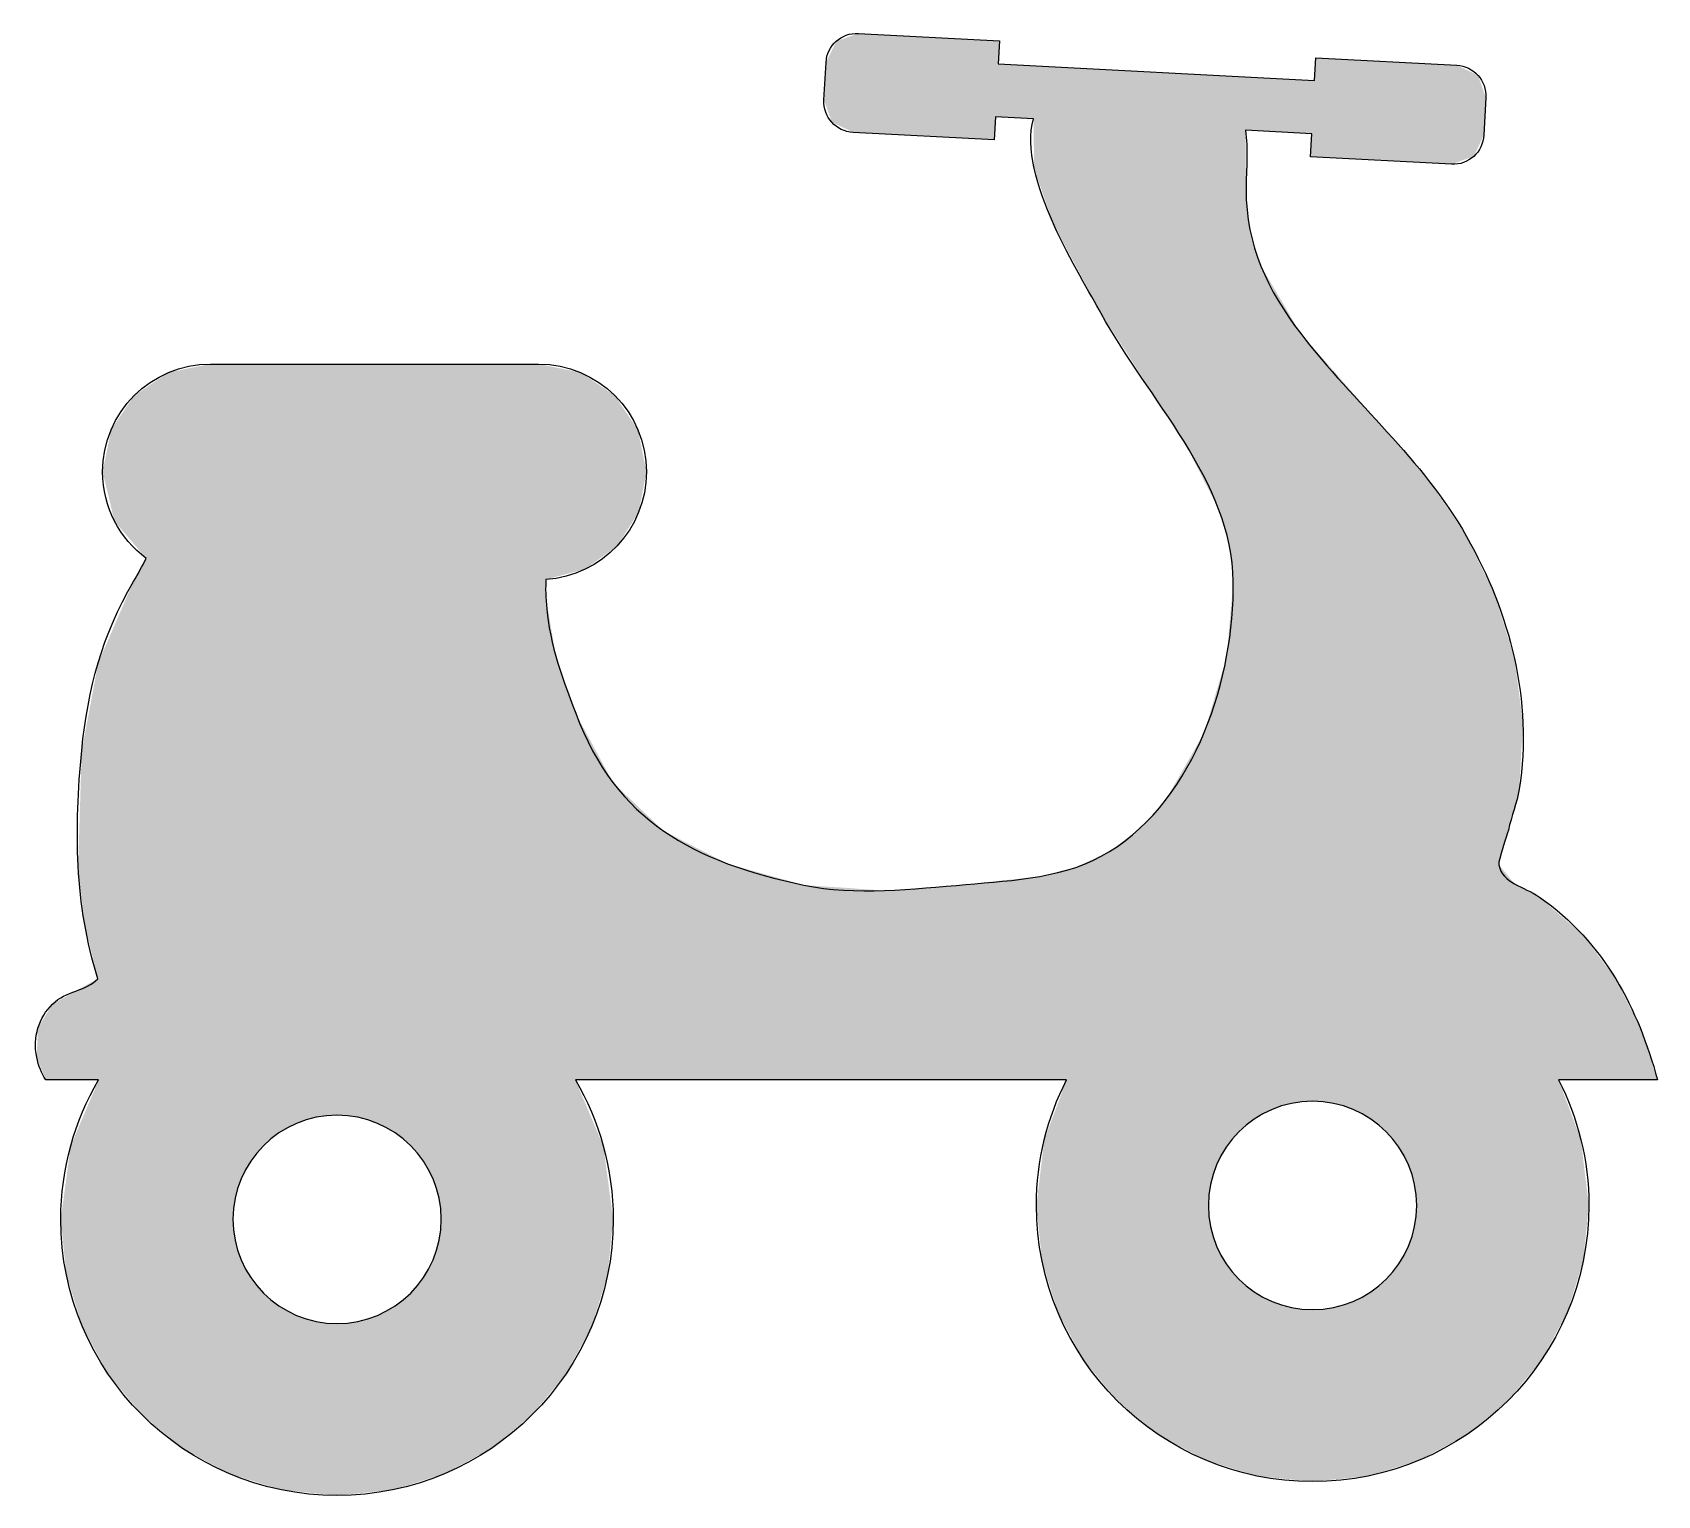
# Model space of a CAD drawing. Extents: x 0 to 102, y 0 to 92.
import ezdxf

# ---------------------------------------------------------------- set-up
doc = ezdxf.new("R2010")
doc.units = 0
doc.layers.add('LAYER_1', color=7, linetype='CONTINUOUS')

# ---------------------------------------------------------------- blocks, each defined once
blk = doc.blocks.new('*U1')
at = {"layer": 'LAYER_1', "color": 252}
for points in [[(50.16, 85.89), (49.89, 90.52), (50.16, 91.09)], [(51.22, 85.38), (50.16, 91.09), (51.22, 91.46)], [(50.16, 85.89), (50.16, 91.09), (51.22, 85.38)], [(51.55, 85.36), (51.22, 91.46), (51.55, 91.58)], [(51.22, 85.38), (51.22, 91.46), (51.55, 85.36)], [(51.55, 85.36), (51.55, 91.58), (53.18, 85.27)], [(53.18, 85.27), (53.18, 91.49), (58.28, 85)], [(58.28, 85), (58.28, 91.22), (60.05, 84.91)], [(60.13, 86.35), (60.13, 91.12), (60.31, 86.34)], [(49.52, 87.05), (49.39, 87.41), (49.52, 89.76)], [(49.89, 86.01), (49.52, 89.76), (49.89, 90.52)], [(49.52, 87.05), (49.52, 89.76), (49.89, 86.01)], [(49.89, 86.01), (49.89, 90.52), (50.16, 85.89)], [(60.31, 86.34), (60.31, 89.67), (60.38, 86.33)], [(60.38, 86.33), (60.38, 89.67), (62.52, 86.22)], [(80.19, 83.84), (80.11, 88.62), (80.19, 90.05)], [(80.19, 83.84), (80.19, 90.05), (80.66, 83.81)], [(80.66, 83.81), (80.66, 90.03), (81.31, 83.78)], [(81.31, 83.78), (81.31, 89.99), (81.94, 83.74)], [(81.94, 83.74), (81.94, 89.96), (82.54, 83.71)], [(82.54, 83.71), (82.54, 89.93), (83.11, 83.68)], [(83.11, 83.68), (83.11, 89.9), (83.48, 83.66)], [(83.48, 83.66), (83.48, 89.88), (83.65, 83.65)], [(83.65, 83.65), (83.65, 89.87), (84.15, 83.63)], [(84.15, 83.63), (84.15, 89.84), (84.61, 83.6)], [(84.61, 83.6), (84.61, 89.82), (84.67, 83.6)], [(84.67, 83.6), (84.67, 89.81), (85.03, 83.58)], [(85.03, 83.58), (85.03, 89.8), (85.41, 83.56)], [(85.41, 83.56), (85.41, 89.78), (85.73, 83.54)], [(85.73, 83.54), (85.73, 89.76), (86.01, 83.53)], [(86.01, 83.53), (86.01, 89.74), (86.23, 83.51)], [(86.23, 83.51), (86.23, 89.73), (86.39, 83.51)], [(86.39, 83.51), (86.39, 89.72), (86.49, 83.5)], [(86.49, 83.5), (86.49, 89.72), (86.52, 83.5)], [(86.52, 83.5), (86.52, 89.72), (86.73, 83.49)], [(86.73, 83.49), (86.73, 89.71), (87.32, 83.46)], [(87.32, 83.46), (87.32, 89.67), (88.7, 83.38)], [(62.52, 86.22), (62.52, 89.55), (62.55, 83.12)], [(62.55, 83.12), (62.55, 89.55), (62.7, 82.7)], [(62.7, 82.7), (62.7, 89.54), (62.9, 82.13)], [(62.9, 82.13), (62.9, 89.53), (63.05, 81.69)], [(63.05, 81.69), (63.05, 89.52), (63.19, 81.29)], [(63.19, 81.29), (63.19, 89.52), (63.76, 79.65)], [(63.76, 79.65), (63.76, 89.49), (64.06, 79.09)], [(64.06, 79.09), (64.06, 89.47), (64.59, 78.09)], [(64.59, 78.09), (64.59, 89.44), (65.16, 77.03)], [(65.16, 77.03), (65.16, 89.41), (65.65, 76.1)], [(65.65, 76.1), (65.65, 89.38), (66.75, 74.04)], [(66.75, 74.04), (66.75, 89.33), (67.27, 73.24)], [(67.27, 73.24), (67.27, 89.3), (67.77, 72.47)], [(67.77, 72.47), (67.77, 89.27), (69.16, 70.31)], [(69.16, 70.31), (69.16, 89.2), (70.33, 68.51)], [(70.33, 68.51), (70.33, 89.14), (70.78, 67.81)], [(70.78, 67.81), (70.78, 89.11), (71.95, 66.01)], [(71.95, 66.01), (71.95, 89.05), (73.21, 63.54)], [(73.21, 63.54), (73.21, 88.98), (73.26, 63.44)], [(73.26, 63.44), (73.26, 88.98), (73.47, 63.03)], [(73.47, 63.03), (73.47, 88.97), (73.51, 62.97)], [(73.51, 62.97), (73.51, 88.97), (73.6, 62.77)], [(73.6, 62.77), (73.6, 88.96), (73.77, 62.46)], [(73.77, 62.46), (73.77, 88.95), (73.98, 62.03)], [(73.98, 62.03), (73.98, 88.94), (74.11, 61.78)], [(74.11, 61.78), (74.11, 88.93), (74.26, 61.28)], [(74.26, 61.28), (74.26, 88.93), (74.59, 60.18)], [(74.59, 60.18), (74.59, 88.91), (74.62, 60.08)], [(74.62, 60.08), (74.62, 88.91), (74.77, 59.56)], [(74.77, 59.56), (74.77, 88.9), (74.96, 57.87)], [(74.96, 57.87), (74.96, 88.89), (75.03, 57.25)], [(75.79, 85.51), (75.79, 88.85), (75.83, 85.51)], [(75.83, 85.51), (75.83, 88.84), (75.85, 85.51)], [(75.85, 85.51), (75.85, 88.84), (76.07, 85.5)], [(76.07, 85.5), (76.07, 88.83), (76.35, 85.48)], [(76.35, 85.48), (76.35, 88.82), (76.51, 85.47)], [(76.51, 85.47), (76.51, 88.81), (76.76, 85.46)], [(76.76, 85.46), (76.76, 88.79), (76.89, 85.45)], [(76.89, 85.45), (76.89, 88.79), (77.46, 85.42)], [(77.46, 85.42), (77.46, 88.76), (78.06, 85.39)], [(78.06, 85.39), (78.06, 88.72), (78.68, 85.36)], [(78.68, 85.36), (78.68, 88.69), (79.25, 85.33)], [(79.25, 85.33), (79.25, 88.66), (79.33, 85.32)], [(79.33, 85.32), (79.33, 88.66), (79.86, 85.3)], [(79.86, 85.3), (79.86, 88.63), (79.94, 85.29)], [(79.94, 83.85), (79.94, 88.62), (80, 83.85)], [(80, 83.85), (80, 88.62), (80.11, 83.84)], [(80.11, 83.84), (80.11, 88.62), (80.19, 83.84)], [(79.94, 83.85), (79.86, 83.85), (79.94, 85.29)], [(80, 24.69), (80, 71.94), (80.11, 24.68)], [(80.11, 24.68), (80.11, 71.8), (80.19, 24.68)], [(80.19, 24.68), (80.19, 71.72), (80.66, 24.66)], [(8.34, 3.68), (6.94, 69.4), (8.34, 70.34)], [(9.22, 2.95), (8.34, 70.34), (9.22, 70.52)], [(8.34, 3.68), (8.34, 70.34), (9.22, 2.95)], [(10.97, 2), (9.22, 70.52), (10.97, 70.87)], [(9.22, 2.95), (9.22, 70.52), (10.97, 2)], [(10.97, 2), (10.97, 70.87), (12.16, 1.36)], [(12.16, 1.36), (12.16, 70.87), (12.37, 1.29)], [(18.89, 23.82), (18.89, 70.87), (19.56, 23.79)], [(19.56, 23.79), (19.56, 70.87), (20.21, 23.69)], [(20.21, 23.69), (20.21, 70.87), (20.83, 23.53)], [(20.83, 23.53), (20.83, 70.87), (21.43, 23.31)], [(21.43, 23.31), (21.43, 70.87), (22, 23.03)], [(22, 23.03), (22, 70.87), (22.38, 22.81)], [(22.38, 22.81), (22.38, 70.87), (22.54, 22.71)], [(22.54, 22.71), (22.54, 70.87), (23.04, 22.33)], [(23.04, 22.33), (23.04, 70.87), (23.5, 21.91)], [(23.5, 21.91), (23.5, 70.87), (23.93, 21.45)], [(23.93, 21.45), (23.93, 70.87), (24.3, 20.95)], [(24.3, 20.95), (24.3, 70.87), (24.63, 20.41)], [(24.63, 20.41), (24.63, 70.87), (24.9, 19.84)], [(24.9, 19.84), (24.9, 70.87), (25.12, 19.24)], [(25.12, 19.24), (25.12, 70.87), (25.28, 18.61)], [(25.28, 18.61), (25.28, 70.87), (25.38, 17.96)], [(25.38, 17.96), (25.38, 70.87), (25.42, 17.3)], [(80.66, 24.66), (80.66, 71.18), (81.31, 24.56)], [(81.31, 24.56), (81.31, 70.44), (81.94, 24.4)], [(6.94, 58.69), (6.66, 69.21), (6.94, 69.4)], [(6.94, 4.83), (6.94, 69.4), (8.34, 3.68)], [(81.94, 24.4), (81.94, 69.72), (82.54, 24.18)], [(6.15, 59.62), (4.95, 67.06), (6.15, 68.84)], [(6.19, 59.58), (6.15, 68.84), (6.19, 68.89)], [(6.15, 59.62), (6.15, 68.84), (6.19, 59.58)], [(6.66, 59.02), (6.19, 68.89), (6.66, 69.21)], [(6.19, 59.58), (6.19, 68.89), (6.66, 59.02)], [(6.66, 59.02), (6.66, 69.21), (6.94, 58.69)], [(82.54, 24.18), (82.54, 69.04), (83.11, 23.9)], [(83.11, 23.9), (83.11, 68.39), (83.48, 23.67)], [(83.48, 23.67), (83.48, 67.96), (83.65, 23.58)], [(83.65, 23.58), (83.65, 67.78), (84.15, 23.2)], [(84.15, 23.2), (84.15, 67.2), (84.61, 22.78)], [(4.74, 61.92), (4.55, 65.79), (4.74, 66.74)], [(4.95, 61.03), (4.74, 66.74), (4.95, 67.06)], [(4.74, 61.92), (4.74, 66.74), (4.95, 61.03)], [(4.95, 61.03), (4.95, 67.06), (6.15, 59.62)], [(84.61, 22.78), (84.61, 66.67), (84.67, 22.72)], [(84.67, 22.72), (84.67, 66.61), (85.03, 22.32)], [(85.03, 22.32), (85.03, 66.18), (85.41, 21.81)], [(4.55, 62.71), (4.21, 64.11), (4.55, 65.79)], [(4.55, 62.71), (4.55, 65.79), (4.74, 61.92)], [(85.41, 21.81), (85.41, 65.74), (85.73, 21.28)], [(85.73, 21.28), (85.73, 65.36), (86.01, 20.71)], [(86.01, 20.71), (86.01, 65.04), (86.23, 20.11)], [(86.23, 20.11), (86.23, 64.78), (86.39, 19.48)], [(86.39, 19.48), (86.39, 64.59), (86.49, 18.83)], [(86.49, 18.83), (86.49, 64.48), (86.52, 18.17)], [(6.66, 5.07), (6.19, 57.32), (6.66, 58.17)], [(6.94, 4.83), (6.66, 58.17), (6.94, 58.69)], [(6.66, 5.07), (6.66, 58.17), (6.94, 4.83)], [(6.15, 5.68), (4.95, 54.5), (6.15, 57.25)], [(6.19, 5.64), (6.15, 57.25), (6.19, 57.32)], [(6.15, 5.68), (6.15, 57.25), (6.19, 5.64)], [(6.19, 5.64), (6.19, 57.32), (6.66, 5.07)], [(75.03, 22.39), (74.96, 56.44), (75.03, 57.25)], [(74.96, 22.32), (74.77, 54.29), (74.96, 56.44)], [(4.74, 7.39), (4.55, 53.56), (4.74, 54)], [(4.95, 7.13), (4.74, 54), (4.95, 54.5)], [(4.74, 7.39), (4.74, 54), (4.95, 7.13)], [(4.95, 7.13), (4.95, 54.5), (6.15, 5.68)], [(74.77, 22.06), (74.62, 52.54), (74.77, 54.29)], [(4.55, 7.63), (4.21, 52.78), (4.55, 53.56)], [(4.55, 7.63), (4.55, 53.56), (4.74, 7.39)], [(3.91, 32.37), (3.07, 47.54), (3.91, 52)], [(3.93, 26.03), (3.91, 52), (3.93, 52.15)], [(3.96, 26.03), (3.93, 52.15), (3.96, 52.21)], [(4.21, 8.25), (3.96, 52.21), (4.21, 52.78)], [(3.96, 8.71), (3.96, 52.21), (4.21, 8.25)], [(4.21, 8.25), (4.21, 52.78), (4.55, 7.63)], [(74.59, 21.81), (74.26, 51.33), (74.59, 52.44)], [(74.62, 21.85), (74.59, 52.44), (74.62, 52.54)], [(74.26, 21.28), (74.11, 50.83), (74.26, 51.33)], [(73.98, 20.71), (73.77, 49.66), (73.98, 50.4)], [(74.11, 20.97), (73.98, 50.4), (74.11, 50.83)], [(73.6, 19.48), (73.51, 48.78), (73.6, 49.11)], [(73.77, 20.11), (73.6, 49.11), (73.77, 49.66)], [(73.26, 2.23), (73.21, 47.79), (73.26, 47.96)], [(73.47, 2.16), (73.26, 47.96), (73.47, 48.67)], [(73.26, 2.23), (73.26, 47.96), (73.47, 2.16)], [(73.51, 18.83), (73.47, 48.67), (73.51, 48.78)], [(2.95, 36.94), (2.9, 46.66), (2.95, 46.92)], [(3.07, 35.88), (2.95, 46.92), (3.07, 47.54)], [(2.95, 36.94), (2.95, 46.92), (3.07, 35.88)], [(3.07, 35.88), (3.07, 47.54), (3.91, 32.37)], [(73.21, 2.25), (71.95, 45.58), (73.21, 47.79)], [(73.21, 2.25), (73.21, 47.79), (73.26, 2.23)], [(2.9, 37.38), (2.68, 39.43), (2.9, 46.66)], [(2.9, 37.38), (2.9, 46.66), (2.95, 36.94)], [(71.95, 2.94), (70.78, 43.54), (71.95, 45.58)], [(71.95, 2.94), (71.95, 45.58), (73.21, 2.25)], [(70.33, 3.82), (69.16, 41.77), (70.33, 43.05)], [(70.78, 3.58), (70.33, 43.05), (70.78, 43.54)], [(70.33, 3.82), (70.33, 43.05), (70.78, 3.58)], [(70.78, 3.58), (70.78, 43.54), (71.95, 2.94)], [(69.16, 4.78), (67.77, 40.71), (69.16, 41.77)], [(69.16, 4.78), (69.16, 41.77), (70.33, 3.82)], [(66.75, 7.16), (65.65, 39.58), (66.75, 40.09)], [(67.27, 6.54), (66.75, 40.09), (67.27, 40.33)], [(66.75, 7.16), (66.75, 40.09), (67.27, 6.54)], [(67.77, 5.93), (67.27, 40.33), (67.77, 40.71)], [(67.27, 6.54), (67.27, 40.33), (67.77, 5.93)], [(67.77, 5.93), (67.77, 40.71), (69.16, 4.78)], [(62.52, 26.03), (60.38, 38.5), (62.52, 38.73)], [(62.55, 26.03), (62.52, 38.73), (62.55, 38.74)], [(62.7, 26.03), (62.55, 38.74), (62.7, 38.75)], [(62.9, 26.03), (62.7, 38.75), (62.9, 38.77)], [(63.05, 26.03), (62.9, 38.77), (63.05, 38.81)], [(63.19, 26.03), (63.05, 38.81), (63.19, 38.85)], [(63.76, 26.03), (63.19, 38.85), (63.76, 38.99)], [(64.06, 26.03), (63.76, 38.99), (64.06, 39.07)], [(64.59, 26.03), (64.06, 39.07), (64.59, 39.2)], [(65.16, 9.41), (64.59, 39.2), (65.16, 39.35)], [(64.59, 10.45), (64.59, 39.2), (65.16, 9.41)], [(65.65, 8.49), (65.16, 39.35), (65.65, 39.58)], [(65.16, 9.41), (65.16, 39.35), (65.65, 8.49)], [(65.65, 8.49), (65.65, 39.58), (66.75, 7.16)], [(58.28, 26.03), (53.18, 37.89), (58.28, 38.27)], [(60.05, 26.03), (58.28, 38.27), (60.05, 38.46)], [(60.13, 26.03), (60.05, 38.46), (60.13, 38.47)], [(60.31, 26.03), (60.13, 38.47), (60.31, 38.49)], [(60.38, 26.03), (60.31, 38.49), (60.38, 38.5)], [(2.68, 26.03), (2.21, 31.42), (2.68, 31.68)], [(2.9, 26.03), (2.68, 31.68), (2.9, 31.81)], [(2.95, 26.03), (2.9, 31.81), (2.95, 31.84)], [(3.07, 26.03), (2.95, 31.84), (3.07, 31.9)], [(3.91, 26.03), (3.07, 31.9), (3.91, 32.37)], [(1.07, 26.03), (0.65, 30.09), (1.07, 30.78)], [(1.59, 26.03), (1.07, 30.78), (1.59, 31.07)], [(1.94, 26.03), (1.59, 31.07), (1.94, 31.27)], [(2.21, 26.03), (1.94, 31.27), (2.21, 31.42)], [(0.65, 26.03), (0.16, 29.27), (0.65, 30.09)], [(0.16, 27.27), (0.08, 27.46), (0.16, 29.27)], [(0.16, 27.27), (0.16, 29.27), (0.65, 26.03)], [(3.91, 8.81), (3.07, 23.92), (3.91, 25.9)], [(3.93, 8.76), (3.91, 25.9), (3.93, 25.97)], [(3.91, 8.81), (3.91, 25.9), (3.93, 8.76)], [(3.96, 8.71), (3.93, 25.97), (3.96, 26.03)], [(3.93, 8.76), (3.93, 25.97), (3.96, 8.71)], [(64.59, 10.45), (64.06, 24.6), (64.59, 26.03)], [(64.06, 11.43), (63.76, 23.8), (64.06, 24.6)], [(64.06, 11.43), (64.06, 24.6), (64.59, 10.45)], [(2.9, 10.72), (2.68, 23), (2.9, 23.53)], [(2.95, 10.56), (2.9, 23.53), (2.95, 23.64)], [(2.9, 10.72), (2.9, 23.53), (2.95, 10.56)], [(3.07, 10.35), (2.95, 23.64), (3.07, 23.92)], [(2.95, 10.56), (2.95, 23.64), (3.07, 10.35)], [(3.07, 10.35), (3.07, 23.92), (3.91, 8.81)], [(63.76, 12.39), (63.19, 22.27), (63.76, 23.8)], [(63.76, 12.39), (63.76, 23.8), (64.06, 11.43)], [(2.68, 11.44), (2.21, 21.89), (2.68, 23)], [(2.68, 11.44), (2.68, 23), (2.9, 10.72)], [(2.21, 12.95), (1.94, 19.9), (2.21, 21.89)], [(2.21, 12.95), (2.21, 21.89), (2.68, 11.44)], [(63.19, 14.22), (63.05, 21.09), (63.19, 22.27)], [(63.19, 14.22), (63.19, 22.27), (63.76, 12.39)], [(63.05, 14.68), (62.9, 19.83), (63.05, 21.09)], [(63.05, 14.68), (63.05, 21.09), (63.19, 14.22)], [(1.94, 13.81), (1.59, 17.3), (1.94, 19.9)], [(1.94, 13.81), (1.94, 19.9), (2.21, 12.95)], [(62.9, 16.18), (62.7, 18.17), (62.9, 19.83)], [(62.9, 16.18), (62.9, 19.83), (63.05, 14.68)], [(73.47, 2.16), (73.47, 18.17), (73.51, 2.15)], [(73.51, 2.15), (73.51, 17.5), (73.6, 2.12)], [(86.49, 2.15), (86.39, 16.85), (86.49, 17.5)], [(86.52, 2.16), (86.49, 17.5), (86.52, 18.17)], [(12.37, 1.29), (12.37, 17.3), (12.4, 1.28)], [(12.4, 1.28), (12.4, 16.63), (12.5, 1.25)], [(25.38, 1.28), (25.28, 15.98), (25.38, 16.63)], [(25.42, 1.29), (25.38, 16.63), (25.42, 17.3)], [(73.6, 2.12), (73.6, 16.85), (73.77, 2.07)], [(86.39, 2.12), (86.23, 16.22), (86.39, 16.85)], [(12.5, 1.25), (12.5, 15.98), (12.66, 1.2)], [(12.66, 1.2), (12.66, 15.36), (12.88, 1.14)], [(25.12, 1.2), (24.9, 14.76), (25.12, 15.36)], [(25.28, 1.25), (25.12, 15.36), (25.28, 15.98)], [(73.77, 2.07), (73.77, 16.22), (73.98, 2)], [(73.98, 2), (73.98, 15.63), (74.11, 1.96)], [(74.11, 1.96), (74.11, 15.37), (74.26, 1.92)], [(86.01, 2), (85.73, 15.05), (86.01, 15.63)], [(86.23, 2.07), (86.01, 15.63), (86.23, 16.22)], [(12.88, 1.14), (12.88, 14.76), (13.15, 1.05)], [(24.9, 1.14), (24.63, 14.19), (24.9, 14.76)], [(74.26, 1.92), (74.26, 15.05), (74.59, 1.82)], [(74.59, 1.82), (74.59, 14.52), (74.62, 1.81)], [(74.62, 1.81), (74.62, 14.48), (74.77, 1.76)], [(74.77, 1.76), (74.77, 14.27), (74.96, 1.7)], [(85.41, 1.82), (85.03, 14.01), (85.41, 14.52)], [(85.73, 1.92), (85.41, 14.52), (85.73, 15.05)], [(13.15, 1.05), (13.15, 14.19), (13.48, 0.95)], [(13.48, 0.95), (13.48, 13.65), (13.86, 0.83)], [(24.3, 0.95), (23.93, 13.15), (24.3, 13.65)], [(24.63, 1.05), (24.3, 13.65), (24.63, 14.19)], [(74.96, 1.7), (74.96, 14.01), (75.03, 1.68)], [(75.03, 1.68), (75.03, 13.94), (75.38, 1.57)], [(75.38, 1.57), (75.38, 13.55), (75.79, 1.44)], [(84.61, 1.57), (84.15, 13.13), (84.61, 13.55)], [(84.67, 1.59), (84.61, 13.55), (84.67, 13.61)], [(85.03, 1.7), (84.67, 13.61), (85.03, 14.01)], [(13.86, 0.83), (13.86, 13.15), (14.28, 0.7)], [(14.28, 0.7), (14.28, 12.68), (14.74, 0.56)], [(14.74, 0.56), (14.74, 12.26), (15.24, 0.4)], [(23.04, 0.56), (22.54, 11.89), (23.04, 12.26)], [(23.5, 0.7), (23.04, 12.26), (23.5, 12.68)], [(23.93, 0.83), (23.5, 12.68), (23.93, 13.15)], [(75.79, 1.44), (75.79, 13.18), (75.83, 1.43)], [(75.83, 1.43), (75.83, 13.15), (75.85, 1.43)], [(75.85, 1.43), (75.85, 13.13), (76.07, 1.36)], [(76.07, 1.36), (76.07, 12.97), (76.35, 1.27)], [(76.35, 1.27), (76.35, 12.75), (76.51, 1.22)], [(76.51, 1.22), (76.51, 12.66), (76.76, 1.19)], [(76.76, 1.19), (76.76, 12.51), (76.89, 1.18)], [(76.89, 1.18), (76.89, 12.43), (77.46, 1.12)], [(83.11, 1.18), (82.54, 12.15), (83.11, 12.43)], [(83.48, 1.22), (83.11, 12.43), (83.48, 12.66)], [(83.65, 1.27), (83.48, 12.66), (83.65, 12.75)], [(84.15, 1.43), (83.65, 12.75), (84.15, 13.13)], [(15.24, 0.4), (15.24, 11.89), (15.4, 0.35)], [(15.4, 0.35), (15.4, 11.79), (15.78, 0.31)], [(15.78, 0.31), (15.78, 11.56), (16.35, 0.26)], [(16.35, 0.26), (16.35, 11.28), (16.95, 0.2)], [(21.43, 0.26), (20.83, 11.07), (21.43, 11.28)], [(22, 0.31), (21.43, 11.28), (22, 11.56)], [(22.38, 0.35), (22, 11.56), (22.38, 11.79)], [(22.54, 0.4), (22.38, 11.79), (22.54, 11.89)], [(77.46, 1.12), (77.46, 12.15), (78.06, 1.06)], [(78.06, 1.06), (78.06, 11.93), (78.68, 1)], [(78.68, 1), (78.68, 11.77), (79.25, 0.94)], [(79.25, 0.94), (79.25, 11.69), (79.33, 0.94)], [(79.33, 0.94), (79.33, 11.67), (79.86, 0.88)], [(79.86, 0.88), (79.86, 11.65), (79.94, 0.87)], [(79.94, 0.87), (79.94, 11.64), (80, 0.87)], [(80.11, 0.88), (80, 11.64), (80.11, 11.65)], [(80.19, 0.89), (80.11, 11.65), (80.19, 11.65)], [(80.66, 0.94), (80.19, 11.65), (80.66, 11.67)], [(81.31, 1), (80.66, 11.67), (81.31, 11.77)], [(81.94, 1.06), (81.31, 11.77), (81.94, 11.93)], [(82.54, 1.12), (81.94, 11.93), (82.54, 12.15)], [(16.95, 0.2), (16.95, 11.07), (17.58, 0.13)], [(17.58, 0.13), (17.58, 10.9), (18.22, 0.07)], [(18.22, 0.07), (18.22, 10.81), (18.89, 0)], [(19.56, 0.07), (18.89, 10.77), (19.56, 10.81)], [(20.21, 0.13), (19.56, 10.81), (20.21, 10.9)], [(20.83, 0.2), (20.21, 10.9), (20.83, 11.07)]]:
    blk.add_solid(points, dxfattribs=at)
at = {"layer": 'LAYER_1', "color": 252, "extrusion": (0, 0, -1)}
for points in [[(-53.18, 85.27), (-51.55, 91.58), (-53.18, 91.49)], [(-58.28, 85), (-53.18, 91.49), (-58.28, 91.22)], [(-60.05, 84.91), (-58.28, 91.22), (-60.05, 91.13)], [(-60.05, 84.91), (-60.05, 91.13), (-60.13, 86.35)], [(-60.13, 86.35), (-60.05, 91.13), (-60.13, 91.12)], [(-60.31, 86.34), (-60.13, 91.12), (-60.31, 91.11)], [(-60.31, 89.67), (-60.31, 91.11), (-60.38, 91.11)], [(-60.38, 86.33), (-60.31, 89.67), (-60.38, 89.67)], [(-62.52, 86.22), (-60.38, 89.67), (-62.52, 89.55)], [(-80.66, 83.81), (-80.19, 90.05), (-80.66, 90.03)], [(-81.31, 83.78), (-80.66, 90.03), (-81.31, 89.99)], [(-81.94, 83.74), (-81.31, 89.99), (-81.94, 89.96)], [(-82.54, 83.71), (-81.94, 89.96), (-82.54, 89.93)], [(-83.11, 83.68), (-82.54, 89.93), (-83.11, 89.9)], [(-83.48, 83.66), (-83.11, 89.9), (-83.48, 89.88)], [(-83.65, 83.65), (-83.48, 89.88), (-83.65, 89.87)], [(-84.15, 83.63), (-83.65, 89.87), (-84.15, 89.84)], [(-84.61, 83.6), (-84.15, 89.84), (-84.61, 89.82)], [(-84.67, 83.6), (-84.61, 89.82), (-84.67, 89.81)], [(-85.03, 83.58), (-84.67, 89.81), (-85.03, 89.8)], [(-85.41, 83.56), (-85.03, 89.8), (-85.41, 89.78)], [(-85.73, 83.54), (-85.41, 89.78), (-85.73, 89.76)], [(-86.01, 83.53), (-85.73, 89.76), (-86.01, 89.74)], [(-86.23, 83.51), (-86.01, 89.74), (-86.23, 89.73)], [(-86.39, 83.51), (-86.23, 89.73), (-86.39, 89.72)], [(-86.49, 83.5), (-86.39, 89.72), (-86.49, 89.72)], [(-86.52, 83.5), (-86.49, 89.72), (-86.52, 89.72)], [(-86.73, 83.49), (-86.52, 89.72), (-86.73, 89.71)], [(-87.32, 83.46), (-86.73, 89.71), (-87.32, 89.67)], [(-88.7, 83.38), (-87.32, 89.67), (-88.7, 89.6)], [(-88.7, 83.38), (-88.7, 89.6), (-89.03, 83.5)], [(-89.03, 83.5), (-88.7, 89.6), (-89.03, 89.58)], [(-89.03, 83.5), (-89.03, 89.58), (-89.64, 83.72)], [(-89.64, 83.72), (-89.03, 89.58), (-89.64, 89.29)], [(-62.55, 83.12), (-62.52, 89.55), (-62.55, 89.55)], [(-62.7, 82.7), (-62.55, 89.55), (-62.7, 89.54)], [(-62.9, 82.13), (-62.7, 89.54), (-62.9, 89.53)], [(-63.05, 81.69), (-62.9, 89.53), (-63.05, 89.52)], [(-63.19, 81.29), (-63.05, 89.52), (-63.19, 89.52)], [(-63.76, 79.65), (-63.19, 89.52), (-63.76, 89.49)], [(-64.06, 79.09), (-63.76, 89.49), (-64.06, 89.47)], [(-64.59, 78.09), (-64.06, 89.47), (-64.59, 89.44)], [(-65.16, 77.03), (-64.59, 89.44), (-65.16, 89.41)], [(-65.65, 76.1), (-65.16, 89.41), (-65.65, 89.38)], [(-66.75, 74.04), (-65.65, 89.38), (-66.75, 89.33)], [(-67.27, 73.24), (-66.75, 89.33), (-67.27, 89.3)], [(-67.77, 72.47), (-67.27, 89.3), (-67.77, 89.27)], [(-69.16, 70.31), (-67.77, 89.27), (-69.16, 89.2)], [(-70.33, 68.51), (-69.16, 89.2), (-70.33, 89.14)], [(-70.78, 67.81), (-70.33, 89.14), (-70.78, 89.11)], [(-71.95, 66.01), (-70.78, 89.11), (-71.95, 89.05)], [(-73.21, 63.54), (-71.95, 89.05), (-73.21, 88.98)], [(-73.26, 63.44), (-73.21, 88.98), (-73.26, 88.98)], [(-73.47, 63.03), (-73.26, 88.98), (-73.47, 88.97)], [(-73.51, 62.97), (-73.47, 88.97), (-73.51, 88.97)], [(-73.6, 62.77), (-73.51, 88.97), (-73.6, 88.96)], [(-73.77, 62.46), (-73.6, 88.96), (-73.77, 88.95)], [(-73.98, 62.03), (-73.77, 88.95), (-73.98, 88.94)], [(-74.11, 61.78), (-73.98, 88.94), (-74.11, 88.93)], [(-74.26, 61.28), (-74.11, 88.93), (-74.26, 88.93)], [(-74.59, 60.18), (-74.26, 88.93), (-74.59, 88.91)], [(-74.62, 60.08), (-74.59, 88.91), (-74.62, 88.91)], [(-74.77, 59.56), (-74.62, 88.91), (-74.77, 88.9)], [(-74.96, 57.87), (-74.77, 88.9), (-74.96, 88.89)], [(-75.03, 57.25), (-74.96, 88.89), (-75.03, 88.89)], [(-75.03, 22.39), (-75.03, 88.89), (-75.38, 22.78)], [(-75.38, 22.78), (-75.03, 88.89), (-75.38, 88.87)], [(-75.38, 22.78), (-75.38, 88.87), (-75.79, 23.15)], [(-75.79, 23.15), (-75.38, 88.87), (-75.79, 88.85)], [(-75.83, 85.51), (-75.79, 88.85), (-75.83, 88.84)], [(-75.85, 85.51), (-75.83, 88.84), (-75.85, 88.84)], [(-76.07, 85.5), (-75.85, 88.84), (-76.07, 88.83)], [(-76.35, 85.48), (-76.07, 88.83), (-76.35, 88.82)], [(-76.51, 85.47), (-76.35, 88.82), (-76.51, 88.81)], [(-76.76, 85.46), (-76.51, 88.81), (-76.76, 88.79)], [(-76.89, 85.45), (-76.76, 88.79), (-76.89, 88.79)], [(-77.46, 85.42), (-76.89, 88.79), (-77.46, 88.76)], [(-78.06, 85.39), (-77.46, 88.76), (-78.06, 88.72)], [(-78.68, 85.36), (-78.06, 88.72), (-78.68, 88.69)], [(-79.25, 85.33), (-78.68, 88.69), (-79.25, 88.66)], [(-79.33, 85.32), (-79.25, 88.66), (-79.33, 88.66)], [(-79.86, 85.3), (-79.33, 88.66), (-79.86, 88.63)], [(-79.94, 85.29), (-79.86, 88.63), (-79.94, 88.62)], [(-80, 83.85), (-79.94, 88.62), (-80, 88.62)], [(-80.11, 83.84), (-80, 88.62), (-80.11, 88.62)], [(-89.64, 83.72), (-89.64, 89.29), (-89.67, 83.73)], [(-89.67, 83.73), (-89.64, 89.29), (-89.67, 89.28)], [(-89.67, 83.73), (-89.67, 89.28), (-90.09, 83.87)], [(-90.09, 83.87), (-89.67, 89.28), (-90.09, 89.08)], [(-90.09, 83.87), (-90.09, 89.08), (-90.36, 84.44)], [(-90.36, 84.44), (-90.09, 89.08), (-90.36, 88.95)], [(-90.36, 84.44), (-90.36, 88.95), (-90.72, 85.21)], [(-90.72, 85.21), (-90.36, 88.95), (-90.72, 87.91)], [(-90.72, 85.21), (-90.72, 87.91), (-90.85, 87.56)], [(-75.79, 23.15), (-75.79, 85.51), (-75.83, 23.18)], [(-75.83, 23.18), (-75.79, 85.51), (-75.83, 81.81)], [(-75.83, 23.18), (-75.83, 81.81), (-75.85, 23.2)], [(-75.85, 23.2), (-75.83, 81.81), (-75.85, 81.59)], [(-75.85, 23.2), (-75.85, 81.59), (-76.07, 23.36)], [(-76.07, 23.36), (-75.85, 81.59), (-76.07, 79.3)], [(-76.07, 23.36), (-76.07, 79.3), (-76.35, 23.58)], [(-76.35, 23.58), (-76.07, 79.3), (-76.35, 78.36)], [(-76.35, 23.58), (-76.35, 78.36), (-76.51, 23.67)], [(-76.51, 23.67), (-76.35, 78.36), (-76.51, 77.82)], [(-76.51, 23.67), (-76.51, 77.82), (-76.76, 23.82)], [(-76.76, 23.82), (-76.51, 77.82), (-76.76, 77)], [(-76.76, 23.82), (-76.76, 77), (-76.89, 23.9)], [(-76.89, 23.9), (-76.76, 77), (-76.89, 76.78)], [(-76.89, 23.9), (-76.89, 76.78), (-77.46, 24.18)], [(-77.46, 24.18), (-76.89, 76.78), (-77.46, 75.82)], [(-77.46, 24.18), (-77.46, 75.82), (-78.06, 24.4)], [(-78.06, 24.4), (-77.46, 75.82), (-78.06, 74.81)], [(-78.06, 24.4), (-78.06, 74.81), (-78.68, 24.56)], [(-78.68, 24.56), (-78.06, 74.81), (-78.68, 73.75)], [(-78.68, 24.56), (-78.68, 73.75), (-79.25, 24.64)], [(-79.25, 24.64), (-78.68, 73.75), (-79.25, 72.78)], [(-79.25, 24.64), (-79.25, 72.78), (-79.33, 24.66)], [(-79.33, 24.66), (-79.25, 72.78), (-79.33, 72.7)], [(-79.33, 24.66), (-79.33, 72.7), (-79.86, 24.68)], [(-79.86, 24.68), (-79.33, 72.7), (-79.86, 72.09)], [(-79.86, 24.68), (-79.86, 72.09), (-79.94, 24.69)], [(-79.94, 24.69), (-79.86, 72.09), (-79.94, 72)], [(-79.94, 24.69), (-79.94, 72), (-80, 24.69)], [(-80, 24.69), (-79.94, 72), (-80, 71.94)], [(-80.11, 24.68), (-80, 71.94), (-80.11, 71.8)], [(-80.19, 24.68), (-80.11, 71.8), (-80.19, 71.72)], [(-80.66, 24.66), (-80.19, 71.72), (-80.66, 71.18)], [(-12.16, 1.36), (-10.97, 70.87), (-12.16, 70.87)], [(-12.37, 1.29), (-12.16, 70.87), (-12.37, 70.87)], [(-12.37, 17.3), (-12.37, 70.87), (-12.4, 17.96)], [(-12.4, 17.96), (-12.37, 70.87), (-12.4, 70.87)], [(-12.4, 17.96), (-12.4, 70.87), (-12.5, 18.61)], [(-12.5, 18.61), (-12.4, 70.87), (-12.5, 70.87)], [(-12.5, 18.61), (-12.5, 70.87), (-12.66, 19.24)], [(-12.66, 19.24), (-12.5, 70.87), (-12.66, 70.87)], [(-12.66, 19.24), (-12.66, 70.87), (-12.88, 19.84)], [(-12.88, 19.84), (-12.66, 70.87), (-12.88, 70.87)], [(-12.88, 19.84), (-12.88, 70.87), (-13.15, 20.41)], [(-13.15, 20.41), (-12.88, 70.87), (-13.15, 70.87)], [(-13.15, 20.41), (-13.15, 70.87), (-13.48, 20.95)], [(-13.48, 20.95), (-13.15, 70.87), (-13.48, 70.87)], [(-13.48, 20.95), (-13.48, 70.87), (-13.86, 21.45)], [(-13.86, 21.45), (-13.48, 70.87), (-13.86, 70.87)], [(-13.86, 21.45), (-13.86, 70.87), (-14.28, 21.91)], [(-14.28, 21.91), (-13.86, 70.87), (-14.28, 70.87)], [(-14.28, 21.91), (-14.28, 70.87), (-14.74, 22.33)], [(-14.74, 22.33), (-14.28, 70.87), (-14.74, 70.87)], [(-14.74, 22.33), (-14.74, 70.87), (-15.24, 22.71)], [(-15.24, 22.71), (-14.74, 70.87), (-15.24, 70.87)], [(-15.24, 22.71), (-15.24, 70.87), (-15.4, 22.81)], [(-15.4, 22.81), (-15.24, 70.87), (-15.4, 70.87)], [(-15.4, 22.81), (-15.4, 70.87), (-15.78, 23.03)], [(-15.78, 23.03), (-15.4, 70.87), (-15.78, 70.87)], [(-15.78, 23.03), (-15.78, 70.87), (-16.35, 23.31)], [(-16.35, 23.31), (-15.78, 70.87), (-16.35, 70.87)], [(-16.35, 23.31), (-16.35, 70.87), (-16.95, 23.53)], [(-16.95, 23.53), (-16.35, 70.87), (-16.95, 70.87)], [(-16.95, 23.53), (-16.95, 70.87), (-17.58, 23.69)], [(-17.58, 23.69), (-16.95, 70.87), (-17.58, 70.87)], [(-17.58, 23.69), (-17.58, 70.87), (-18.22, 23.79)], [(-18.22, 23.79), (-17.58, 70.87), (-18.22, 70.87)], [(-18.22, 23.79), (-18.22, 70.87), (-18.89, 23.82)], [(-18.89, 23.82), (-18.22, 70.87), (-18.89, 70.87)], [(-19.56, 23.79), (-18.89, 70.87), (-19.56, 70.87)], [(-20.21, 23.69), (-19.56, 70.87), (-20.21, 70.87)], [(-20.83, 23.53), (-20.21, 70.87), (-20.83, 70.87)], [(-21.43, 23.31), (-20.83, 70.87), (-21.43, 70.87)], [(-22, 23.03), (-21.43, 70.87), (-22, 70.87)], [(-22.38, 22.81), (-22, 70.87), (-22.38, 70.87)], [(-22.54, 22.71), (-22.38, 70.87), (-22.54, 70.87)], [(-23.04, 22.33), (-22.54, 70.87), (-23.04, 70.87)], [(-23.5, 21.91), (-23.04, 70.87), (-23.5, 70.87)], [(-23.93, 21.45), (-23.5, 70.87), (-23.93, 70.87)], [(-24.3, 20.95), (-23.93, 70.87), (-24.3, 70.87)], [(-24.63, 20.41), (-24.3, 70.87), (-24.63, 70.87)], [(-24.9, 19.84), (-24.63, 70.87), (-24.9, 70.87)], [(-25.12, 19.24), (-24.9, 70.87), (-25.12, 70.87)], [(-25.28, 18.61), (-25.12, 70.87), (-25.28, 70.87)], [(-25.38, 17.96), (-25.28, 70.87), (-25.38, 70.87)], [(-25.42, 17.3), (-25.38, 70.87), (-25.42, 70.87)], [(-25.42, 1.29), (-25.42, 70.87), (-25.62, 1.36)], [(-25.62, 1.36), (-25.42, 70.87), (-25.62, 70.87)], [(-25.62, 1.36), (-25.62, 70.87), (-28.56, 2.95)], [(-28.56, 2.95), (-25.62, 70.87), (-28.56, 70.87)], [(-28.56, 2.95), (-28.56, 70.87), (-31.12, 5.07)], [(-31.12, 5.07), (-28.56, 70.87), (-31.12, 70.87)], [(-31.12, 5.07), (-31.12, 70.87), (-31.51, 5.54)], [(-31.51, 5.54), (-31.12, 70.87), (-31.51, 70.87)], [(-31.51, 5.54), (-31.51, 70.87), (-31.97, 6.09)], [(-31.97, 6.09), (-31.51, 70.87), (-31.97, 70.78)], [(-31.97, 57.37), (-31.97, 70.78), (-31.97, 57.37)], [(-31.97, 57.37), (-31.97, 70.78), (-31.97, 70.78)], [(-31.97, 57.37), (-31.97, 70.78), (-32.6, 57.54)], [(-32.6, 57.54), (-31.97, 70.78), (-32.6, 70.65)], [(-32.6, 57.54), (-32.6, 70.65), (-33.23, 57.71)], [(-33.23, 57.71), (-32.6, 70.65), (-33.23, 70.52)], [(-33.23, 57.71), (-33.23, 70.52), (-33.82, 57.86)], [(-33.82, 57.86), (-33.23, 70.52), (-33.82, 70.41)], [(-33.82, 57.86), (-33.82, 70.41), (-33.84, 57.86)], [(-33.84, 57.86), (-33.82, 70.41), (-33.84, 70.4)], [(-33.84, 57.86), (-33.84, 70.4), (-34.14, 57.94)], [(-34.14, 57.94), (-33.84, 70.4), (-34.14, 70.34)], [(-34.14, 57.94), (-34.14, 70.34), (-34.44, 58.02)], [(-34.44, 58.02), (-34.14, 70.34), (-34.44, 70.14)], [(-81.31, 24.56), (-80.66, 71.18), (-81.31, 70.44)], [(-81.94, 24.4), (-81.31, 70.44), (-81.94, 69.72)], [(-34.44, 58.02), (-34.44, 70.14), (-34.83, 58.31)], [(-34.83, 58.31), (-34.44, 70.14), (-34.83, 69.88)], [(-34.83, 58.31), (-34.83, 69.88), (-35.57, 58.85)], [(-35.57, 58.85), (-34.83, 69.88), (-35.57, 69.38)], [(-35.57, 58.85), (-35.57, 69.38), (-35.84, 59.05)], [(-35.84, 59.05), (-35.57, 69.38), (-35.84, 69.2)], [(-82.54, 24.18), (-81.94, 69.72), (-82.54, 69.04)], [(-35.84, 59.05), (-35.84, 69.2), (-36.17, 59.29)], [(-36.17, 59.29), (-35.84, 69.2), (-36.17, 68.97)], [(-36.17, 59.29), (-36.17, 68.97), (-36.19, 59.3)], [(-36.19, 59.3), (-36.17, 68.97), (-36.19, 68.96)], [(-36.19, 59.3), (-36.19, 68.96), (-36.29, 59.38)], [(-36.29, 59.38), (-36.19, 68.96), (-36.29, 68.89)], [(-36.29, 59.38), (-36.29, 68.89), (-36.44, 59.49)], [(-36.44, 59.49), (-36.29, 68.89), (-36.44, 68.67)], [(-36.44, 59.49), (-36.44, 68.67), (-37.74, 61.52)], [(-37.74, 61.52), (-36.44, 68.67), (-37.74, 66.74)], [(-83.11, 23.9), (-82.54, 69.04), (-83.11, 68.39)], [(-83.48, 23.67), (-83.11, 68.39), (-83.48, 67.96)], [(-83.65, 23.58), (-83.48, 67.96), (-83.65, 67.78)], [(-84.15, 23.2), (-83.65, 67.78), (-84.15, 67.2)], [(-84.61, 22.78), (-84.15, 67.2), (-84.61, 66.67)], [(-37.74, 61.52), (-37.74, 66.74), (-37.78, 61.58)], [(-37.78, 61.58), (-37.74, 66.74), (-37.78, 66.54)], [(-37.78, 61.58), (-37.78, 66.54), (-38.27, 64.11)], [(-84.67, 22.72), (-84.61, 66.67), (-84.67, 66.61)], [(-85.03, 22.32), (-84.67, 66.61), (-85.03, 66.18)], [(-85.41, 21.81), (-85.03, 66.18), (-85.41, 65.74)], [(-85.73, 21.28), (-85.41, 65.74), (-85.73, 65.36)], [(-86.01, 20.71), (-85.73, 65.36), (-86.01, 65.04)], [(-86.23, 20.11), (-86.01, 65.04), (-86.23, 64.78)], [(-86.39, 19.48), (-86.23, 64.78), (-86.39, 64.59)], [(-86.49, 18.83), (-86.39, 64.59), (-86.49, 64.48)], [(-86.52, 18.17), (-86.49, 64.48), (-86.52, 64.44)], [(-86.52, 2.16), (-86.52, 64.44), (-86.73, 2.23)], [(-86.73, 2.23), (-86.52, 64.44), (-86.73, 64.19)], [(-86.73, 2.23), (-86.73, 64.19), (-87.32, 2.55)], [(-87.32, 2.55), (-86.73, 64.19), (-87.32, 63.5)], [(-87.32, 2.55), (-87.32, 63.5), (-88.7, 3.29)], [(-88.7, 3.29), (-87.32, 63.5), (-88.7, 61.47)], [(-88.7, 3.29), (-88.7, 61.47), (-89.03, 3.47)], [(-89.03, 3.47), (-88.7, 61.47), (-89.03, 60.98)], [(-89.03, 3.47), (-89.03, 60.98), (-89.64, 3.81)], [(-89.64, 3.81), (-89.03, 60.98), (-89.64, 60.07)], [(-89.64, 3.81), (-89.64, 60.07), (-89.67, 3.82)], [(-89.67, 3.82), (-89.64, 60.07), (-89.67, 60.02)], [(-89.67, 3.82), (-89.67, 60.02), (-90.09, 4.17)], [(-90.09, 4.17), (-89.67, 60.02), (-90.09, 59.14)], [(-90.09, 4.17), (-90.09, 59.14), (-90.36, 4.39)], [(-90.36, 4.39), (-90.09, 59.14), (-90.36, 58.58)], [(-90.36, 4.39), (-90.36, 58.58), (-90.72, 4.69)], [(-90.72, 4.69), (-90.36, 58.58), (-90.72, 57.82)], [(-31.97, 6.09), (-31.97, 57.37), (-31.97, 6.1)], [(-31.97, 6.1), (-31.97, 57.37), (-31.97, 56.29)], [(-90.72, 4.69), (-90.72, 57.82), (-90.85, 4.8)], [(-90.85, 4.8), (-90.72, 57.82), (-90.85, 57.56)], [(-90.85, 4.8), (-90.85, 57.56), (-91.43, 5.28)], [(-91.43, 5.28), (-90.85, 57.56), (-91.43, 56.35)], [(-31.97, 6.1), (-31.97, 56.29), (-32.6, 6.86)], [(-32.6, 6.86), (-31.97, 56.29), (-32.6, 52.57)], [(-74.96, 22.32), (-74.96, 56.44), (-75.03, 22.39)], [(-91.43, 5.28), (-91.43, 56.35), (-91.66, 5.47)], [(-91.66, 5.47), (-91.43, 56.35), (-91.66, 55.6)], [(-91.66, 39.51), (-91.66, 55.6), (-92.23, 41.57)], [(-92.23, 41.57), (-91.66, 55.6), (-92.23, 53.76)], [(-74.77, 22.06), (-74.77, 54.29), (-74.96, 22.32)], [(-92.23, 41.57), (-92.23, 53.76), (-92.26, 41.68)], [(-92.26, 41.68), (-92.23, 53.76), (-92.26, 53.66)], [(-92.26, 41.68), (-92.26, 53.66), (-92.64, 43.11)], [(-92.64, 43.11), (-92.26, 53.66), (-92.64, 52.43)], [(-3.91, 26.03), (-3.91, 52), (-3.93, 26.03)], [(-3.93, 26.03), (-3.93, 52.15), (-3.96, 26.03)], [(-32.6, 6.86), (-32.6, 52.57), (-33.23, 7.63)], [(-33.23, 7.63), (-32.6, 52.57), (-33.23, 50.74)], [(-74.59, 21.81), (-74.59, 52.44), (-74.62, 21.85)], [(-74.62, 21.85), (-74.62, 52.54), (-74.77, 22.06)], [(-92.64, 43.11), (-92.64, 52.43), (-92.65, 43.15)], [(-92.65, 43.15), (-92.64, 52.43), (-92.65, 52.36)], [(-92.65, 43.15), (-92.65, 52.36), (-92.94, 44.25)], [(-92.94, 44.25), (-92.65, 52.36), (-92.94, 50.15)], [(-74.26, 21.28), (-74.26, 51.33), (-74.59, 21.81)], [(-33.23, 7.63), (-33.23, 50.74), (-33.82, 8.71)], [(-33.82, 8.71), (-33.23, 50.74), (-33.82, 49.04)], [(-73.98, 20.71), (-73.98, 50.4), (-74.11, 20.97)], [(-74.11, 20.97), (-74.11, 50.83), (-74.26, 21.28)], [(-92.94, 44.25), (-92.94, 50.15), (-93.17, 48.38)], [(-33.82, 26.03), (-33.82, 49.04), (-33.84, 26.03)], [(-33.84, 26.03), (-33.82, 49.04), (-33.84, 49)], [(-33.84, 26.03), (-33.84, 49), (-34.14, 26.03)], [(-34.14, 26.03), (-33.84, 49), (-34.14, 48.43)], [(-73.6, 19.48), (-73.6, 49.11), (-73.77, 20.11)], [(-73.77, 20.11), (-73.77, 49.66), (-73.98, 20.71)], [(-34.14, 26.03), (-34.14, 48.43), (-34.44, 26.03)], [(-34.44, 26.03), (-34.14, 48.43), (-34.44, 47.88)], [(-34.44, 26.03), (-34.44, 47.88), (-34.83, 26.03)], [(-34.83, 26.03), (-34.44, 47.88), (-34.83, 47.16)], [(-73.47, 18.17), (-73.47, 48.67), (-73.51, 18.83)], [(-73.51, 18.83), (-73.51, 48.78), (-73.6, 19.48)], [(-34.83, 26.03), (-34.83, 47.16), (-35.57, 26.03)], [(-35.57, 26.03), (-34.83, 47.16), (-35.57, 45.78)], [(-35.57, 26.03), (-35.57, 45.78), (-35.84, 26.03)], [(-35.84, 26.03), (-35.57, 45.78), (-35.84, 45.28)], [(-35.84, 26.03), (-35.84, 45.28), (-36.17, 26.03)], [(-36.17, 26.03), (-35.84, 45.28), (-36.17, 44.66)], [(-36.17, 26.03), (-36.17, 44.66), (-36.19, 26.03)], [(-36.19, 26.03), (-36.17, 44.66), (-36.19, 44.64)], [(-36.19, 26.03), (-36.19, 44.64), (-36.29, 26.03)], [(-36.29, 26.03), (-36.19, 44.64), (-36.29, 44.54)], [(-36.29, 26.03), (-36.29, 44.54), (-36.44, 26.03)], [(-36.44, 26.03), (-36.29, 44.54), (-36.44, 44.4)], [(-36.44, 26.03), (-36.44, 44.4), (-37.74, 26.03)], [(-37.74, 26.03), (-36.44, 44.4), (-37.74, 43.16)], [(-37.74, 26.03), (-37.74, 43.16), (-37.78, 26.03)], [(-37.78, 26.03), (-37.74, 43.16), (-37.78, 43.12)], [(-37.78, 26.03), (-37.78, 43.12), (-38.27, 26.03)], [(-38.27, 26.03), (-37.78, 43.12), (-38.27, 42.65)], [(-38.27, 26.03), (-38.27, 42.65), (-39.35, 26.03)], [(-39.35, 26.03), (-38.27, 42.65), (-39.35, 41.62)], [(-39.35, 26.03), (-39.35, 41.62), (-43.35, 26.03)], [(-43.35, 26.03), (-39.35, 41.62), (-43.35, 39.57)], [(-43.35, 26.03), (-43.35, 39.57), (-48.14, 26.03)], [(-48.14, 26.03), (-43.35, 39.57), (-48.14, 38.23)], [(-62.52, 26.03), (-62.52, 38.73), (-62.55, 26.03)], [(-62.55, 26.03), (-62.55, 38.74), (-62.7, 26.03)], [(-62.7, 26.03), (-62.7, 38.75), (-62.9, 26.03)], [(-62.9, 26.03), (-62.9, 38.77), (-63.05, 26.03)], [(-63.05, 26.03), (-63.05, 38.81), (-63.19, 26.03)], [(-63.19, 26.03), (-63.19, 38.85), (-63.76, 26.03)], [(-63.76, 26.03), (-63.76, 38.99), (-64.06, 26.03)], [(-64.06, 26.03), (-64.06, 39.07), (-64.59, 26.03)], [(-91.66, 5.47), (-91.66, 39.51), (-92.23, 5.93)], [(-92.23, 5.93), (-91.66, 39.51), (-92.23, 38.82)], [(-92.23, 5.93), (-92.23, 38.82), (-92.26, 5.97)], [(-92.26, 5.97), (-92.23, 38.82), (-92.26, 38.78)], [(-92.26, 5.97), (-92.26, 38.78), (-92.64, 6.43)], [(-92.64, 6.43), (-92.26, 38.78), (-92.64, 38.32)], [(-48.14, 26.03), (-48.14, 38.23), (-49.39, 26.03)], [(-49.39, 26.03), (-48.14, 38.23), (-49.39, 38.15)], [(-49.39, 26.03), (-49.39, 38.15), (-49.52, 26.03)], [(-49.52, 26.03), (-49.39, 38.15), (-49.52, 38.14)], [(-49.52, 26.03), (-49.52, 38.14), (-49.89, 26.03)], [(-49.89, 26.03), (-49.52, 38.14), (-49.89, 38.11)], [(-49.89, 26.03), (-49.89, 38.11), (-50.16, 26.03)], [(-50.16, 26.03), (-49.89, 38.11), (-50.16, 38.1)], [(-50.16, 26.03), (-50.16, 38.1), (-51.22, 26.03)], [(-51.22, 26.03), (-50.16, 38.1), (-51.22, 38.03)], [(-51.22, 26.03), (-51.22, 38.03), (-51.55, 26.03)], [(-51.55, 26.03), (-51.22, 38.03), (-51.55, 38)], [(-51.55, 26.03), (-51.55, 38), (-53.18, 26.03)], [(-53.18, 26.03), (-51.55, 38), (-53.18, 37.89)], [(-53.18, 26.03), (-53.18, 37.89), (-58.28, 26.03)], [(-58.28, 26.03), (-58.28, 38.27), (-60.05, 26.03)], [(-60.05, 26.03), (-60.05, 38.46), (-60.13, 26.03)], [(-60.13, 26.03), (-60.13, 38.47), (-60.31, 26.03)], [(-60.31, 26.03), (-60.31, 38.49), (-60.38, 26.03)], [(-60.38, 26.03), (-60.38, 38.5), (-62.52, 26.03)], [(-92.64, 6.43), (-92.64, 38.32), (-92.65, 6.44)], [(-92.65, 6.44), (-92.64, 38.32), (-92.65, 38.31)], [(-92.65, 6.44), (-92.65, 38.31), (-92.94, 6.79)], [(-92.94, 6.79), (-92.65, 38.31), (-92.94, 38.15)], [(-92.94, 6.79), (-92.94, 38.15), (-93.17, 7.08)], [(-93.17, 7.08), (-92.94, 38.15), (-93.17, 38.03)], [(-93.17, 7.08), (-93.17, 38.03), (-94.21, 8.33)], [(-94.21, 8.33), (-93.17, 38.03), (-94.21, 37.48)], [(-94.21, 8.33), (-94.21, 37.48), (-94.34, 8.49)], [(-94.34, 8.49), (-94.21, 37.48), (-94.34, 37.36)], [(-94.34, 8.49), (-94.34, 37.36), (-95.4, 10.45)], [(-95.4, 10.45), (-94.34, 37.36), (-95.4, 36.43)], [(-95.4, 26.03), (-95.4, 36.43), (-95.94, 26.03)], [(-95.94, 26.03), (-95.4, 36.43), (-95.94, 35.97)], [(-95.94, 26.03), (-95.94, 35.97), (-96.8, 26.03)], [(-96.8, 26.03), (-95.94, 35.97), (-96.8, 35.22)], [(-96.8, 26.03), (-96.8, 35.22), (-96.92, 26.03)], [(-96.92, 26.03), (-96.8, 35.22), (-96.92, 35.11)], [(-96.92, 26.03), (-96.92, 35.11), (-96.94, 26.03)], [(-96.94, 26.03), (-96.92, 35.11), (-96.94, 35.08)], [(-96.94, 26.03), (-96.94, 35.08), (-97.3, 26.03)], [(-97.3, 26.03), (-96.94, 35.08), (-97.3, 34.61)], [(-97.3, 26.03), (-97.3, 34.61), (-98.98, 26.03)], [(-98.98, 26.03), (-97.3, 34.61), (-98.98, 32.36)], [(-2.68, 26.03), (-2.68, 31.68), (-2.9, 26.03)], [(-2.9, 26.03), (-2.9, 31.81), (-2.95, 26.03)], [(-2.95, 26.03), (-2.95, 31.84), (-3.07, 26.03)], [(-3.07, 26.03), (-3.07, 31.9), (-3.91, 26.03)], [(-98.98, 26.03), (-98.98, 32.36), (-100.51, 26.03)], [(-100.51, 26.03), (-98.98, 32.36), (-100.51, 29.31)], [(-1.07, 26.03), (-1.07, 30.78), (-1.59, 26.03)], [(-1.59, 26.03), (-1.59, 31.07), (-1.94, 26.03)], [(-1.94, 26.03), (-1.94, 31.27), (-2.21, 26.03)], [(-2.21, 26.03), (-2.21, 31.42), (-2.68, 26.03)], [(-0.65, 26.03), (-0.65, 30.09), (-1.07, 26.03)], [(-100.51, 26.03), (-100.51, 29.31), (-101.6, 26.03)], [(-33.82, 8.71), (-33.82, 26.03), (-33.84, 8.74)], [(-33.84, 8.74), (-33.82, 26.03), (-33.84, 25.99)], [(-33.84, 8.74), (-33.84, 25.99), (-34.14, 9.3)], [(-34.14, 9.3), (-33.84, 25.99), (-34.14, 25.26)], [(-95.4, 10.45), (-95.4, 26.03), (-95.94, 11.43)], [(-95.94, 11.43), (-95.4, 26.03), (-95.94, 24.6)], [(-34.14, 9.3), (-34.14, 25.26), (-34.44, 9.85)], [(-34.44, 9.85), (-34.14, 25.26), (-34.44, 24.57)], [(-34.44, 9.85), (-34.44, 24.57), (-34.83, 10.56)], [(-34.83, 10.56), (-34.44, 24.57), (-34.83, 23.64)], [(-95.94, 11.43), (-95.94, 24.6), (-96.8, 14.22)], [(-96.8, 14.22), (-95.94, 24.6), (-96.8, 22.27)], [(-34.83, 10.56), (-34.83, 23.64), (-35.57, 12.95)], [(-35.57, 12.95), (-34.83, 23.64), (-35.57, 21.89)], [(-35.57, 12.95), (-35.57, 21.89), (-35.84, 13.81)], [(-35.84, 13.81), (-35.57, 21.89), (-35.84, 19.9)], [(-96.8, 14.22), (-96.8, 22.27), (-96.92, 14.6)], [(-96.92, 14.6), (-96.8, 22.27), (-96.92, 21.3)], [(-96.92, 14.6), (-96.92, 21.3), (-96.94, 14.68)], [(-96.94, 14.68), (-96.92, 21.3), (-96.94, 21.09)], [(-96.94, 14.68), (-96.94, 21.09), (-97.3, 18.17)], [(-35.84, 13.81), (-35.84, 19.9), (-36.17, 17.15)], [(-36.17, 17.15), (-35.84, 19.9), (-36.17, 17.41)], [(-36.17, 17.15), (-36.17, 17.41), (-36.19, 17.3)], [(-73.51, 2.15), (-73.47, 18.17), (-73.51, 17.5)], [(-73.6, 2.12), (-73.51, 17.5), (-73.6, 16.85)], [(-86.49, 2.15), (-86.49, 17.5), (-86.52, 2.16)], [(-12.4, 1.28), (-12.37, 17.3), (-12.4, 16.63)], [(-12.5, 1.25), (-12.4, 16.63), (-12.5, 15.98)], [(-25.38, 1.28), (-25.38, 16.63), (-25.42, 1.29)], [(-73.77, 2.07), (-73.6, 16.85), (-73.77, 16.22)], [(-86.39, 2.12), (-86.39, 16.85), (-86.49, 2.15)], [(-12.66, 1.2), (-12.5, 15.98), (-12.66, 15.36)], [(-12.88, 1.14), (-12.66, 15.36), (-12.88, 14.76)], [(-25.12, 1.2), (-25.12, 15.36), (-25.28, 1.25)], [(-25.28, 1.25), (-25.28, 15.98), (-25.38, 1.28)], [(-73.98, 2), (-73.77, 16.22), (-73.98, 15.63)], [(-74.11, 1.96), (-73.98, 15.63), (-74.11, 15.37)], [(-74.26, 1.92), (-74.11, 15.37), (-74.26, 15.05)], [(-86.01, 2), (-86.01, 15.63), (-86.23, 2.07)], [(-86.23, 2.07), (-86.23, 16.22), (-86.39, 2.12)], [(-13.15, 1.05), (-12.88, 14.76), (-13.15, 14.19)], [(-24.9, 1.14), (-24.9, 14.76), (-25.12, 1.2)], [(-74.59, 1.82), (-74.26, 15.05), (-74.59, 14.52)], [(-74.62, 1.81), (-74.59, 14.52), (-74.62, 14.48)], [(-74.77, 1.76), (-74.62, 14.48), (-74.77, 14.27)], [(-74.96, 1.7), (-74.77, 14.27), (-74.96, 14.01)], [(-85.41, 1.82), (-85.41, 14.52), (-85.73, 1.92)], [(-85.73, 1.92), (-85.73, 15.05), (-86.01, 2)], [(-13.48, 0.95), (-13.15, 14.19), (-13.48, 13.65)], [(-13.86, 0.83), (-13.48, 13.65), (-13.86, 13.15)], [(-24.3, 0.95), (-24.3, 13.65), (-24.63, 1.05)], [(-24.63, 1.05), (-24.63, 14.19), (-24.9, 1.14)], [(-75.03, 1.68), (-74.96, 14.01), (-75.03, 13.94)], [(-75.38, 1.57), (-75.03, 13.94), (-75.38, 13.55)], [(-75.79, 1.44), (-75.38, 13.55), (-75.79, 13.18)], [(-84.61, 1.57), (-84.61, 13.55), (-84.67, 1.59)], [(-84.67, 1.59), (-84.67, 13.61), (-85.03, 1.7)], [(-85.03, 1.7), (-85.03, 14.01), (-85.41, 1.82)], [(-14.28, 0.7), (-13.86, 13.15), (-14.28, 12.68)], [(-14.74, 0.56), (-14.28, 12.68), (-14.74, 12.26)], [(-15.24, 0.4), (-14.74, 12.26), (-15.24, 11.89)], [(-23.04, 0.56), (-23.04, 12.26), (-23.5, 0.7)], [(-23.5, 0.7), (-23.5, 12.68), (-23.93, 0.83)], [(-23.93, 0.83), (-23.93, 13.15), (-24.3, 0.95)], [(-75.83, 1.43), (-75.79, 13.18), (-75.83, 13.15)], [(-75.85, 1.43), (-75.83, 13.15), (-75.85, 13.13)], [(-76.07, 1.36), (-75.85, 13.13), (-76.07, 12.97)], [(-76.35, 1.27), (-76.07, 12.97), (-76.35, 12.75)], [(-76.51, 1.22), (-76.35, 12.75), (-76.51, 12.66)], [(-76.76, 1.19), (-76.51, 12.66), (-76.76, 12.51)], [(-76.89, 1.18), (-76.76, 12.51), (-76.89, 12.43)], [(-77.46, 1.12), (-76.89, 12.43), (-77.46, 12.15)], [(-83.11, 1.18), (-83.11, 12.43), (-83.48, 1.22)], [(-83.48, 1.22), (-83.48, 12.66), (-83.65, 1.27)], [(-83.65, 1.27), (-83.65, 12.75), (-84.15, 1.43)], [(-84.15, 1.43), (-84.15, 13.13), (-84.61, 1.57)], [(-15.4, 0.35), (-15.24, 11.89), (-15.4, 11.79)], [(-15.78, 0.31), (-15.4, 11.79), (-15.78, 11.56)], [(-16.35, 0.26), (-15.78, 11.56), (-16.35, 11.28)], [(-16.95, 0.2), (-16.35, 11.28), (-16.95, 11.07)], [(-21.43, 0.26), (-21.43, 11.28), (-22, 0.31)], [(-22, 0.31), (-22, 11.56), (-22.38, 0.35)], [(-22.38, 0.35), (-22.38, 11.79), (-22.54, 0.4)], [(-22.54, 0.4), (-22.54, 11.89), (-23.04, 0.56)], [(-78.06, 1.06), (-77.46, 12.15), (-78.06, 11.93)], [(-78.68, 1), (-78.06, 11.93), (-78.68, 11.77)], [(-79.25, 0.94), (-78.68, 11.77), (-79.25, 11.69)], [(-79.33, 0.94), (-79.25, 11.69), (-79.33, 11.67)], [(-79.86, 0.88), (-79.33, 11.67), (-79.86, 11.65)], [(-79.94, 0.87), (-79.86, 11.65), (-79.94, 11.64)], [(-80, 0.87), (-79.94, 11.64), (-80, 11.64)], [(-80, 0.87), (-80, 11.64), (-80.11, 0.88)], [(-80.11, 0.88), (-80.11, 11.65), (-80.19, 0.89)], [(-80.19, 0.89), (-80.19, 11.65), (-80.66, 0.94)], [(-80.66, 0.94), (-80.66, 11.67), (-81.31, 1)], [(-81.31, 1), (-81.31, 11.77), (-81.94, 1.06)], [(-81.94, 1.06), (-81.94, 11.93), (-82.54, 1.12)], [(-82.54, 1.12), (-82.54, 12.15), (-83.11, 1.18)], [(-17.58, 0.13), (-16.95, 11.07), (-17.58, 10.9)], [(-18.22, 0.07), (-17.58, 10.9), (-18.22, 10.81)], [(-18.89, 0), (-18.22, 10.81), (-18.89, 10.77)], [(-18.89, 0), (-18.89, 10.77), (-19.56, 0.07)], [(-19.56, 0.07), (-19.56, 10.81), (-20.21, 0.13)], [(-20.21, 0.13), (-20.21, 10.9), (-20.83, 0.2)], [(-20.83, 0.2), (-20.83, 11.07), (-21.43, 0.26)]]:
    blk.add_solid(points, dxfattribs=at)

msp = doc.modelspace()

# ---------------------------------------------------------------- linework, layer by layer
at = {"layer": 'LAYER_1'}
for points, knots in [([(64.59, 26.03), (63.38, 23.67), (62.7, 21), (62.7, 18.17), (62.7, 8.61), (70.44, 0.87), (80, 0.87), (89.55, 0.87), (97.3, 8.61), (97.3, 18.17), (97.3, 21), (96.61, 23.67), (95.4, 26.03), (95.4, 26.03), (101.6, 26.03), (101.6, 26.03), (100.38, 30.51), (98.3, 34.62), (94.21, 37.48), (93.2, 38.18), (91.9, 38.31), (91.66, 39.51), (91.61, 39.75), (92.18, 41.36), (92.26, 41.68), (92.45, 42.55), (92.8, 43.39), (92.94, 44.25), (93.8, 49.79), (92.37, 55.25), (89.64, 60.07), (86.88, 64.95), (82.61, 68.39), (79.25, 72.78), (77.18, 75.51), (75.82, 78.3), (75.83, 81.81), (75.83, 83.08), (75.98, 84.38), (75.79, 85.51), (75.79, 85.51), (79.94, 85.29), (79.94, 85.29), (79.94, 85.29), (79.86, 83.85), (79.86, 83.85), (79.86, 83.85), (88.7, 83.38), (88.7, 83.38), (89.76, 83.33), (90.67, 84.14), (90.72, 85.21), (90.72, 85.21), (90.85, 87.56), (90.85, 87.56), (90.91, 88.62), (90.09, 89.53), (89.03, 89.58), (89.03, 89.58), (80.19, 90.05), (80.19, 90.05), (80.19, 90.05), (80.11, 88.62), (80.11, 88.62), (80.11, 88.62), (60.31, 89.67), (60.31, 89.67), (60.31, 89.67), (60.38, 91.11), (60.38, 91.11), (60.38, 91.11), (51.55, 91.58), (51.55, 91.58), (50.48, 91.63), (49.58, 90.82), (49.52, 89.76), (49.52, 89.76), (49.39, 87.41), (49.39, 87.41), (49.34, 86.34), (50.15, 85.43), (51.22, 85.38), (51.22, 85.38), (60.05, 84.91), (60.05, 84.91), (60.05, 84.91), (60.13, 86.35), (60.13, 86.35), (60.13, 86.35), (62.52, 86.22), (62.52, 86.22), (61.46, 82.62), (65.49, 76.36), (66.75, 74.04), (69.65, 68.71), (74.95, 63.56), (75.03, 57.25), (75.11, 51.24), (72.69, 43.68), (67.27, 40.33), (64.59, 38.67), (61.3, 38.53), (58.28, 38.27), (55.01, 37.99), (51.32, 37.56), (48.14, 38.23), (41.25, 39.69), (36.37, 42.21), (33.84, 49), (32.89, 51.54), (32.11, 53.54), (31.97, 56.29), (31.95, 56.64), (31.96, 57), (31.97, 57.37), (35.49, 57.61), (38.27, 60.53), (38.27, 64.11), (38.27, 67.85), (35.25, 70.87), (31.51, 70.87), (31.51, 70.87), (10.97, 70.87), (10.97, 70.87), (7.23, 70.87), (4.21, 67.85), (4.21, 64.11), (4.21, 61.89), (5.29, 59.92), (6.94, 58.69), (6.68, 58.19), (6.42, 57.71), (6.15, 57.25), (4.18, 53.85), (3.29, 50.58), (2.9, 46.66), (2.43, 41.79), (2.45, 37.01), (3.91, 32.37), (3.16, 31.57), (1.92, 31.62), (1.07, 30.78), (0.22, 29.93), (-0.18, 28.71), (0.08, 27.46), (0.19, 26.91), (0.4, 26.44), (0.65, 26.03), (0.65, 26.03), (3.96, 26.03), (3.96, 26.03), (2.46, 23.46), (1.59, 20.48), (1.59, 17.3), (1.59, 7.74), (9.34, 0), (18.89, 0), (28.44, 0), (36.19, 7.74), (36.19, 17.3), (36.19, 20.48), (35.32, 23.46), (33.82, 26.03), (33.82, 26.03), (64.59, 26.03), (64.59, 26.03)], [0, 0, 0, 0, 1, 1, 1, 2, 2, 2, 3, 3, 3, 4, 4, 4, 5, 5, 5, 6, 6, 6, 7, 7, 7, 8, 8, 8, 9, 9, 9, 10, 10, 10, 11, 11, 11, 12, 12, 12, 13, 13, 13, 14, 14, 14, 15, 15, 15, 16, 16, 16, 17, 17, 17, 18, 18, 18, 19, 19, 19, 20, 20, 20, 21, 21, 21, 22, 22, 22, 23, 23, 23, 24, 24, 24, 25, 25, 25, 26, 26, 26, 27, 27, 27, 28, 28, 28, 29, 29, 29, 30, 30, 30, 31, 31, 31, 32, 32, 32, 33, 33, 33, 34, 34, 34, 35, 35, 35, 36, 36, 36, 37, 37, 37, 38, 38, 38, 39, 39, 39, 40, 40, 40, 41, 41, 41, 42, 42, 42, 43, 43, 43, 44, 44, 44, 45, 45, 45, 46, 46, 46, 47, 47, 47, 48, 48, 48, 49, 49, 49, 50, 50, 50, 51, 51, 51, 52, 52, 52, 53, 53, 53, 54, 54, 54, 55, 55, 55, 55]), ([(80, 11.64), (76.39, 11.64), (73.47, 14.56), (73.47, 18.17), (73.47, 21.77), (76.39, 24.69), (80, 24.69), (83.6, 24.69), (86.52, 21.77), (86.52, 18.17), (86.52, 14.56), (83.6, 11.64), (80, 11.64)], [0, 0, 0, 0, 1, 1, 1, 2, 2, 2, 3, 3, 3, 4, 4, 4, 4]), ([(18.89, 10.77), (15.29, 10.77), (12.37, 13.69), (12.37, 17.3), (12.37, 20.9), (15.29, 23.82), (18.89, 23.82), (22.49, 23.82), (25.42, 20.9), (25.42, 17.3), (25.42, 13.69), (22.49, 10.77), (18.89, 10.77)], [0, 0, 0, 0, 1, 1, 1, 2, 2, 2, 3, 3, 3, 4, 4, 4, 4])]:
    msp.add_open_spline(points, degree=3, knots=knots, dxfattribs=at)

# ---------------------------------------------------------------- block references
at = {"layer": 'LAYER_1', "color": 252}
msp.add_blockref('*U1', (0, 0), dxfattribs=at)

doc.saveas('drawing.dxf')
